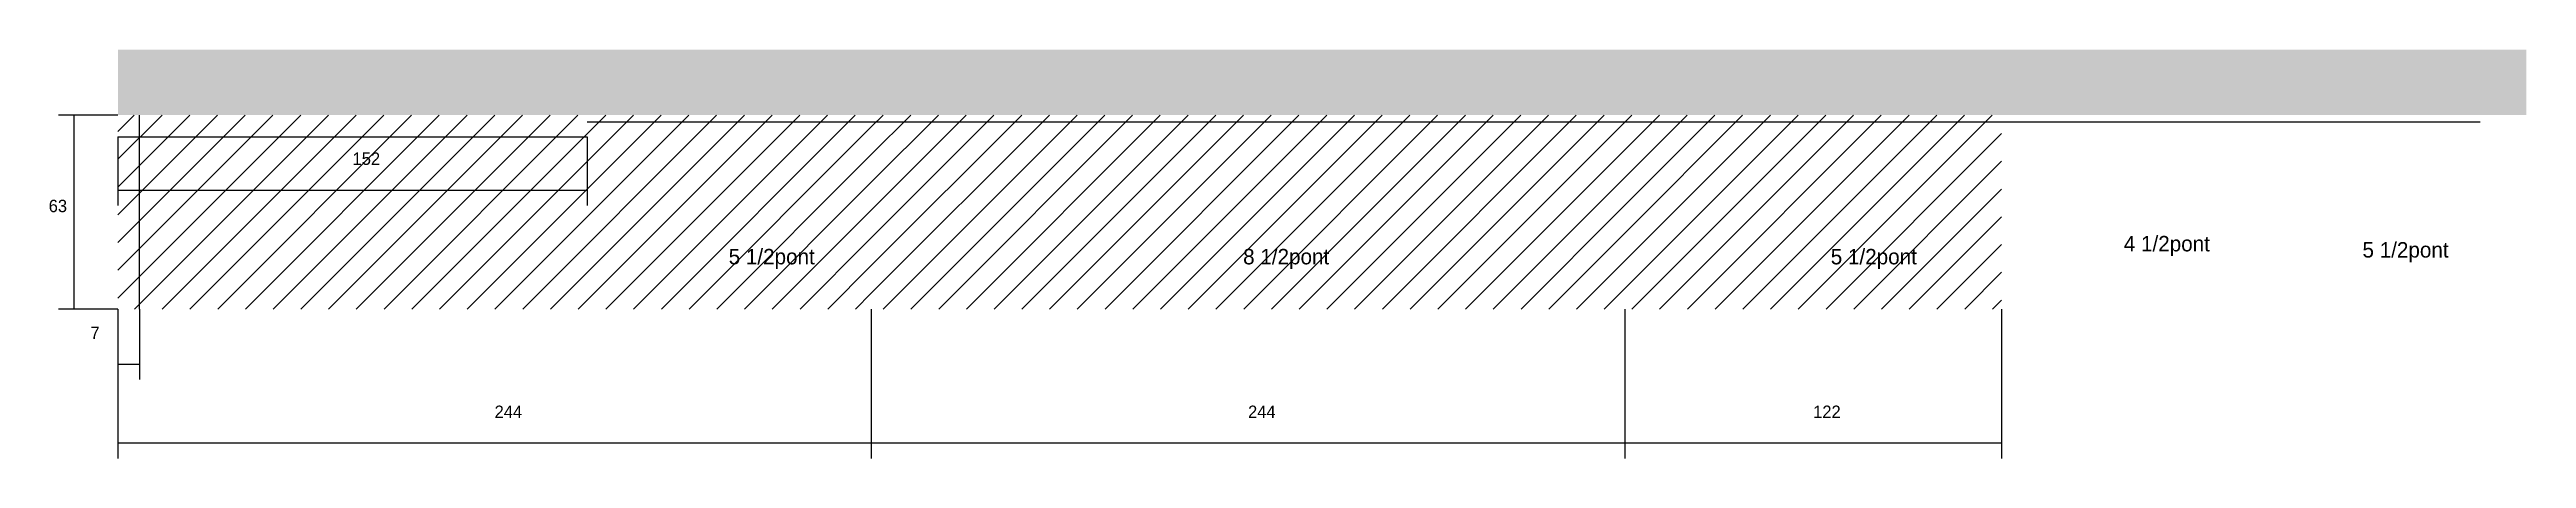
# Model space of a CAD drawing. Header units: metres. Extents: x -19090 to -17069, y -2482 to -2013.
# Drawn here: x -17871 to -17069, y -2482 to -2350 of the extents above; entities that cross this region are included whole.
import ezdxf

# ---------------------------------------------------------------- set-up
doc = ezdxf.new("R2010")
doc.units = ezdxf.units.M
for name, color, linetype in [('COTA', 4, 'Continuous'), ('Hachura', 253, 'Continuous'), ('NOMENCLATURA', 7, 'Continuous'), ('SARR_2.2x7', 40, 'Continuous')]:
    doc.layers.add(name, color=color, linetype=linetype)

msp = doc.modelspace()

# ---------------------------------------------------------------- texts
at = {"layer": 'COTA'}
for s, p in [('152', (-17773.2, -2387)), ('63', (-17871.6, -2402.3)), ('7', (-17858.1, -2443.4)), ('244', (-17727.2, -2468.9)), ('244', (-17483.2, -2468.9)), ('122', (-17300.2, -2468.9))]:
    msp.add_text(s, height=4, dxfattribs=at).set_placement(p)
at = {"layer": 'NOMENCLATURA'}
for s, p in [('5 1/2pont', (-17651.4, -2419.2)), ('8 1/2pont', (-17484.8, -2419.2)), ('5 1/2pont', (-17294.5, -2419.2)), ('4 1/2pont', (-17199.6, -2415)), ('5 1/2pont', (-17122.3, -2417))]:
    msp.add_text(s, height=5, dxfattribs=at).set_placement(p)

# ---------------------------------------------------------------- hatches: boundary and pattern name
at = {"layer": 'COTA'}
h = msp.add_hatch(dxfattribs=at)
h.set_pattern_fill('AR-CONC', scale=0.03)
h.paths.add_polyline_path([(-17069.2, -2370.9), (-17069.2, -2349.7), (-17849.2, -2349.7), (-17849.2, -2370.9)])
at = {"layer": 'Hachura'}
h = msp.add_hatch(dxfattribs=at)
h.set_pattern_fill('ANSI31', scale=2)
h.paths.add_polyline_path([(-17605.2, -2433.7), (-17605.2, -2370.9), (-17849.2, -2370.9), (-17849.2, -2433.7)])
h = msp.add_hatch(dxfattribs=at)
h.set_pattern_fill('ANSI31', scale=2)
h.paths.add_polyline_path([(-17361.2, -2433.7), (-17361.2, -2370.9), (-17605.2, -2370.9), (-17605.2, -2433.7)])
h = msp.add_hatch(dxfattribs=at)
h.set_pattern_fill('ANSI31', scale=2)
h.paths.add_polyline_path([(-17305.2, -2433.7), (-17239.2, -2433.7), (-17239.2, -2370.9), (-17361.2, -2370.9), (-17361.2, -2433.7)])

# ---------------------------------------------------------------- linework, layer by layer
at = {"layer": 'COTA'}
for p, q in [((-17849.2, -2370.9), (-17868.4, -2370.9)), ((-17863.4, -2433.7), (-17863.4, -2370.9)), ((-17849.2, -2377.9), (-17849.2, -2400.2)), ((-17697.2, -2377.9), (-17697.2, -2400.2)), ((-17849.2, -2395.2), (-17697.2, -2395.2)), ((-17849.2, -2433.7), (-17868.4, -2433.7)), ((-17849.2, -2433.7), (-17849.2, -2456.5)), ((-17849.2, -2433.7), (-17849.2, -2482)), ((-17842.2, -2433.7), (-17842.2, -2456.5)), ((-17605.2, -2433.7), (-17605.2, -2482)), ((-17605.2, -2433.7), (-17605.2, -2482)), ((-17361.2, -2433.7), (-17361.2, -2482)), ((-17361.2, -2433.7), (-17361.2, -2482)), ((-17239.2, -2433.7), (-17239.2, -2482)), ((-17849.2, -2451.5), (-17842.2, -2451.5)), ((-17849.2, -2477), (-17605.2, -2477)), ((-17605.2, -2477), (-17361.2, -2477)), ((-17361.2, -2477), (-17239.2, -2477))]:
    msp.add_line(p, q, dxfattribs=at)
at = {"layer": 'SARR_2.2x7'}
for p, q in [((-17842.2, -2433.7), (-17842.2, -2370.9)), ((-17697.2, -2373.1), (-17361.2, -2373.1)), ((-17361.2, -2373.1), (-17084.2, -2373.1)), ((-17849.2, -2377.9), (-17697.2, -2377.9))]:
    msp.add_line(p, q, dxfattribs=at)

msp.set_redraw_order([(e.dxf.handle, doc.entitydb.next_handle()) for e in msp.query("TEXT MTEXT ATTDEF DIMENSION ARC_DIMENSION")])  # texts and dimensions are drawn at this point

doc.saveas('drawing.dxf')
